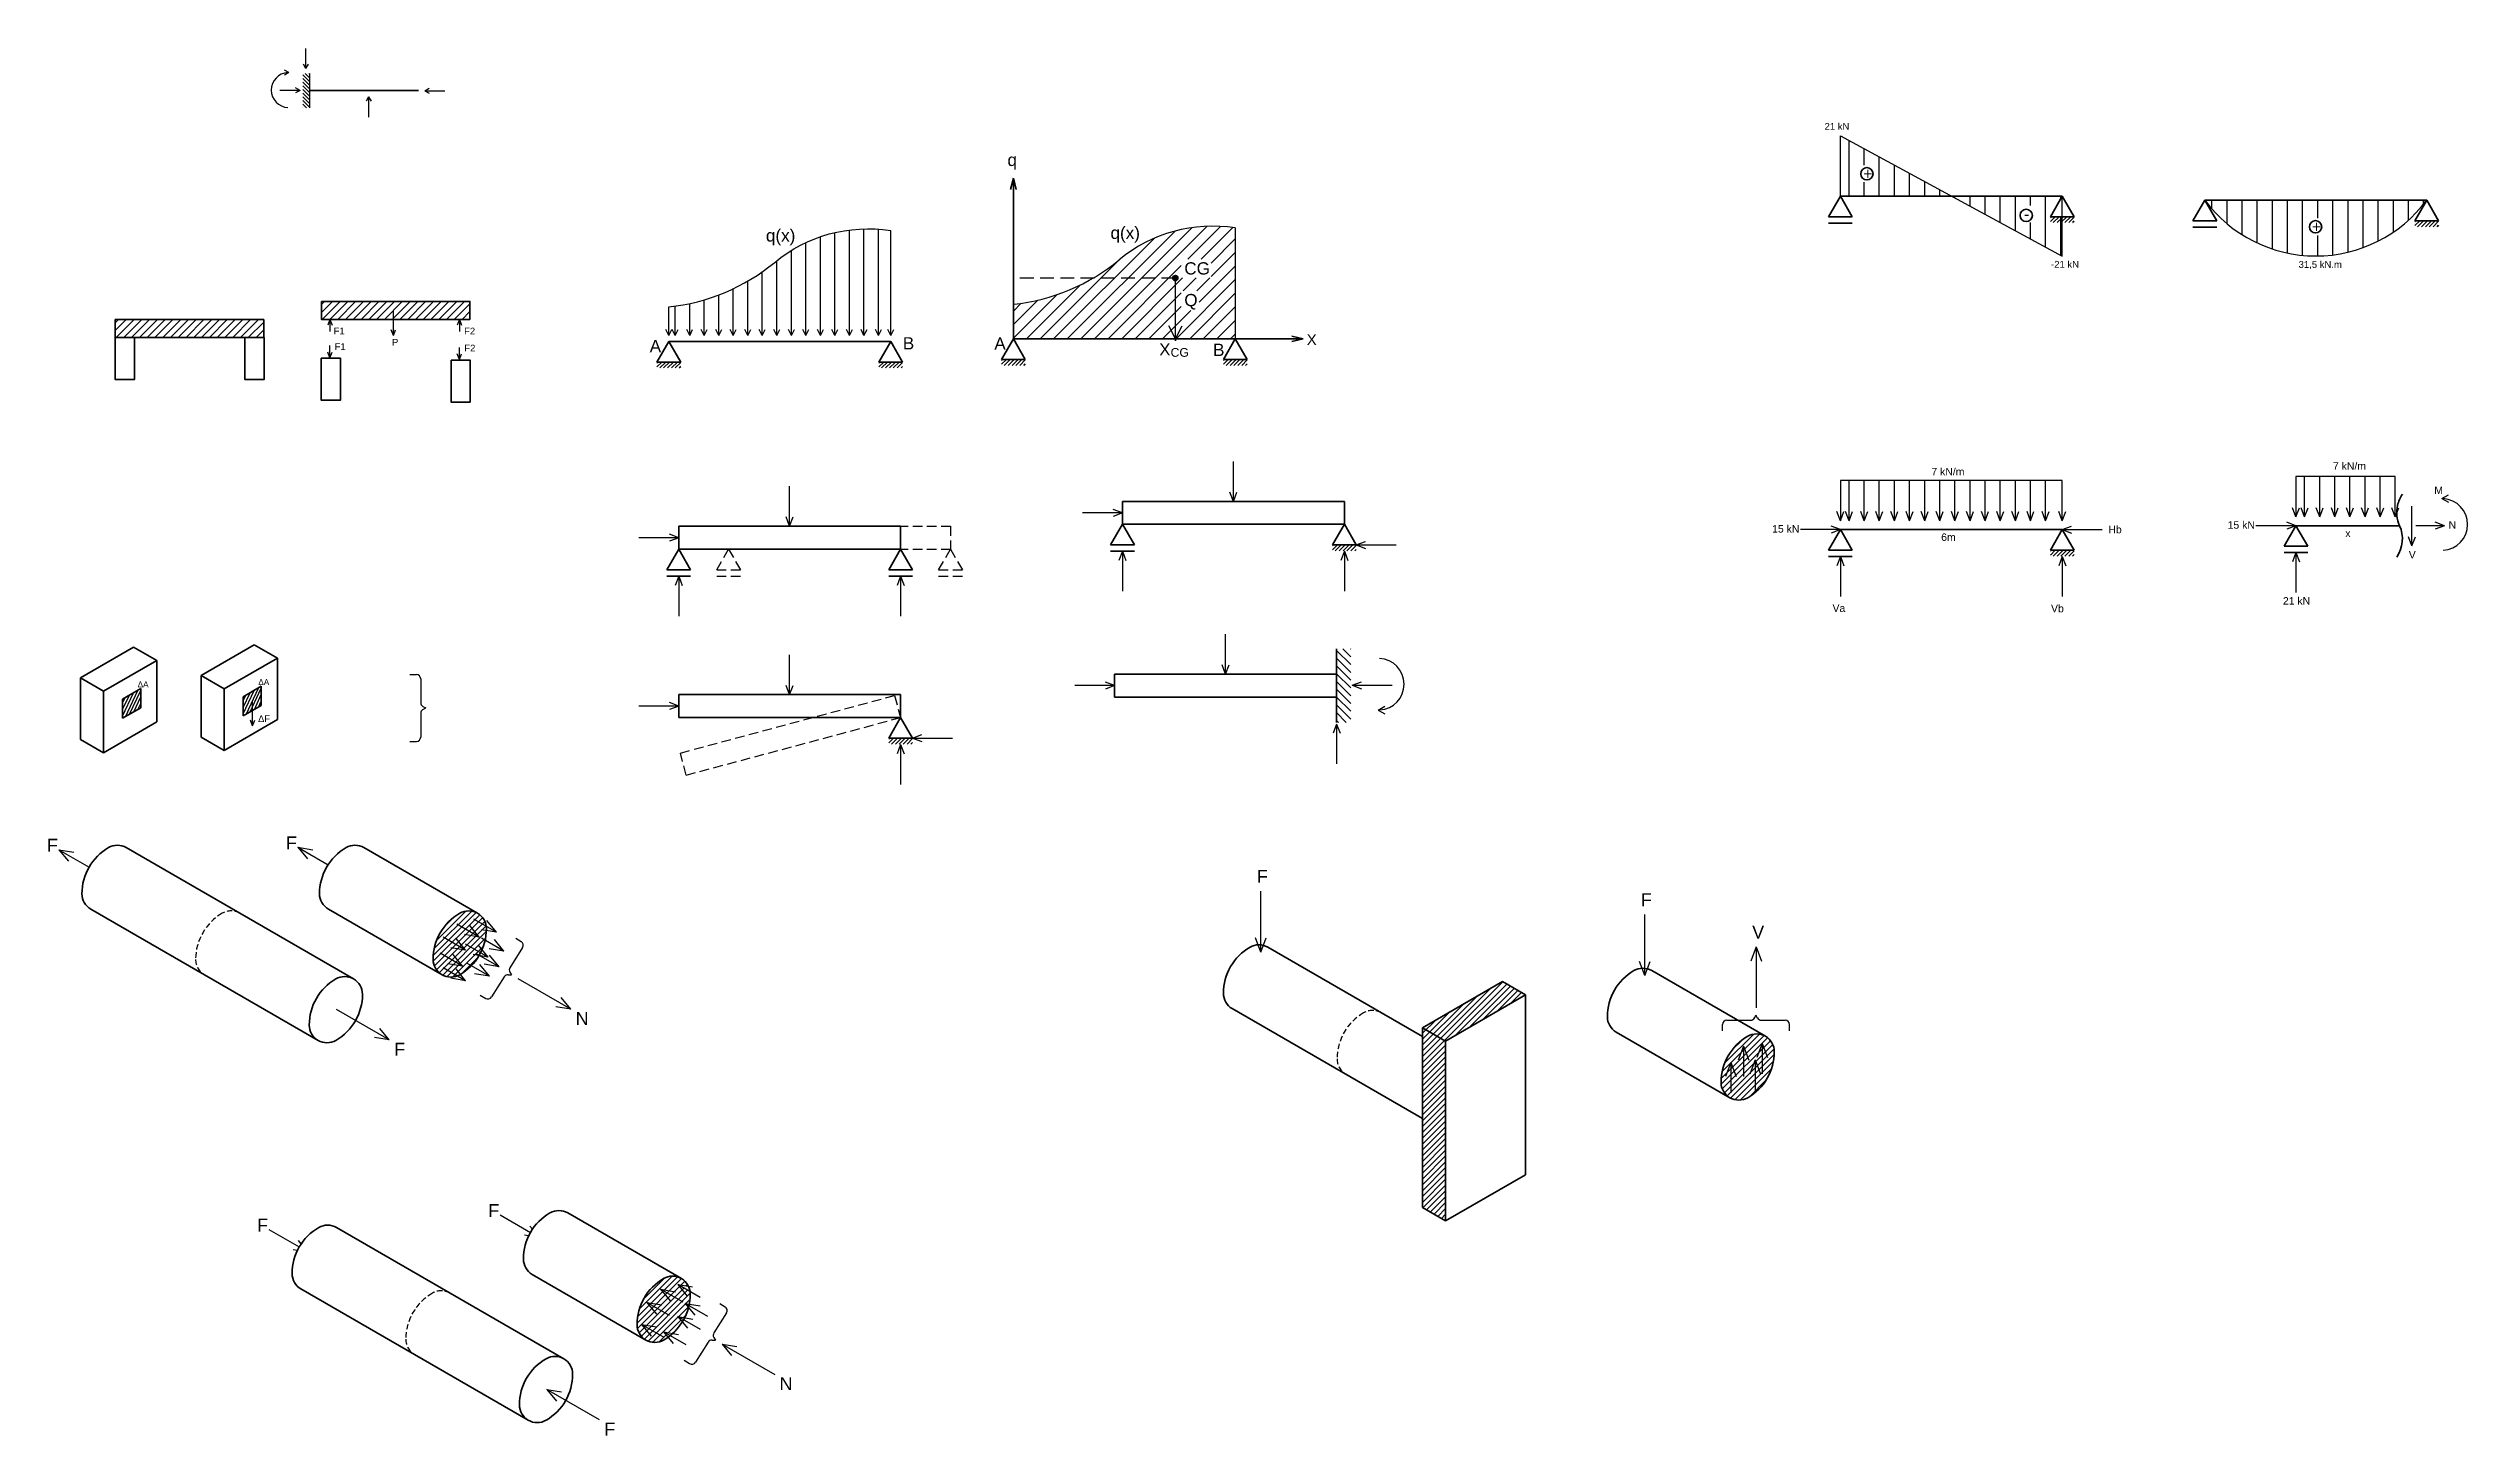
# Model space of a CAD drawing. Header units: millimetres. Extents: x 169 to 2712, y -404 to 335.
# Drawn here: x 426 to 985, y -101 to 219 of the extents above; entities that cross this region are included whole.
import ezdxf

# ---------------------------------------------------------------- set-up
doc = ezdxf.new("R2010")
doc.units = ezdxf.units.MM
doc.linetypes.add('HIDDEN2', pattern=[4.675, 3.175, -1.5])
doc.layers.add('l1', color=7, linetype='Continuous', lineweight=35)
doc.layers.add('l2', color=1, linetype='Continuous', lineweight=30)
doc.styles.get("Standard").update_dxf_attribs({"font": 'txt.shx'})

msp = doc.modelspace()

# ---------------------------------------------------------------- texts
for s, insert, char_height, width, attachment_point in [('{\\fArial|b0|i0|c0|p34;21 kN}', (836.02, 201.77), 1.5729, 6.7076, 1), ('{\\fArial|b0|i0|c0|p34;q}', (647.28, 194.66), 2.8285, 12.0619, 1), ('{\\fArial|b0|i0|c0|p34;+}', (844.94, 191.39), 2.6511, 11.3052, 1), ('{\\fArial|b0|i0|c0|p34;-}', (882.08, 182.09), 2.6511, 11.3052, 1), ('{\\fArial|b0|i0|c0|p34;q(x)}', (591.48, 177.21), 2.8285, 12.0619, 1), ('{\\fArial|b0|i0|c0|p34;q(x)}', (671.08, 177.82), 2.8285, 12.0619, 1), ('{\\fArial|b0|i0|c0|p34;+}', (948.58, 179.14), 2.6511, 11.3052, 1), ('{\\fArial|b0|i0|c0|p34;CG}', (688.13, 169.6), 2.8285, 12.0619, 1), ('{\\fArial|b0|i0|c0|p34;-21 kN}', (888.35, 169.91), 1.5729, 6.7076, 1), ('{\\fArial|b0|i0|c0|p34;31,5 kN.m}', (945.53, 169.88), 1.5729, 9.8489, 1), ('{\\fArial|b0|i0|c0|p34;Q}', (688.13, 162.28), 2.8285, 12.0619, 1), ('{\\fArial|b0|i0|c0|p34;F1}', (491.63, 154.52), 1.5551, 6.6318, 1), ('{\\fArial|b0|i0|c0|p34;F1}', (491.87, 150.9), 1.5551, 6.6318, 1), ('{\\fArial|b0|i0|c0|p34;P}', (505.11, 151.91), 1.5551, 6.6318, 1), ('{\\fArial|b0|i0|c0|p34;F2}', (521.78, 154.49), 1.5551, 6.6318, 1), ('{\\fArial|b0|i0|c0|p34;A}', (564.64, 151.64), 2.8285, 12.0619, 1), ('{\\fArial|b0|i0|c0|p34;B}', (623.11, 152.3), 2.8285, 12.0619, 1), ('{\\fArial|b0|i0|c0|p34;A}', (644.24, 152.24), 2.8285, 12.0619, 1), ('{\\fArial|b0|i0|c0|p34;X}', (716.43, 152.93), 2.4386, 10.3992, 1), ('{\\fArial|b0|i0|c0|p34;F2}', (521.82, 150.56), 1.5551, 6.6318, 1), ('{\\fArial|b0|i0|c0|p34;X}', (682.35, 150.85), 2.7715, 11.8189, 1), ('{\\fArial|b0|i0|c0|p34;CG}', (684.97, 149.78), 2.0078, 8.562, 1), ('{\\fArial|b0|i0|c0|p34;B}', (694.78, 150.79), 2.8285, 12.0619, 1), ('{\\fArial|b0|i0|c0|p34;7 kN/m}', (953.47, 123.41), 1.7267, 9.865, 1), ('{\\fArial|b0|i0|c0|p34;7 kN/m}', (860.71, 122.1), 1.7267, 9.865, 1), ('{\\fArial|b0|i0|c0|p34;M}', (976.88, 116.06), 1.7267, 7.3635, 7), ('{\\fArial|b0|i0|c0|p34;15 kN}', (823.91, 108.89), 1.7267, 7.3635, 1), ('{\\fArial|b0|i0|c0|p34;6m}', (862.97, 106.97), 1.7267, 7.3635, 1), ('{\\fArial|b0|i0|c0|p34;Hb}', (901.59, 108.73), 1.7267, 7.3635, 1), ('{\\fArial|b0|i0|c0|p34;15 kN}', (929.14, 109.79), 1.7267, 7.3635, 1), ('{\\fArial|b0|i0|c0|p34;x}', (956.32, 107.87), 1.7267, 7.3635, 1), ('{\\fArial|b0|i0|c0|p34;N}', (980.19, 109.79), 1.7267, 7.3635, 1), ('{\\fArial|b0|i0|c0|p34;V}', (970.99, 102.91), 1.7267, 7.3635, 1), ('{\\fArial|b0|i0|c0|p34;Va}', (837.87, 90.57), 1.7267, 7.3635, 1), ('{\\fArial|b0|i0|c0|p34;Vb}', (888.35, 90.49), 1.7267, 7.3635, 1), ('{\\fArial|b0|i0|c0|p34;21 kN}', (941.91, 92.25), 1.7267, 16.476, 1), ('{\\fArial|b0|i0|c0|p34;ΔA}', (446.36, 72.79), 1.3485, 5.7505, 1), ('{\\fArial|b0|i0|c0|p34;ΔA}', (474.23, 73.32), 1.3485, 5.7505, 1), ('{\\fArial|b0|i0|c0|p34;ΔF}', (474.17, 64.95), 1.5551, 6.6318, 1), ('{\\fArial|b0|i0|c0|p34;F}', (425.39, 36.43), 2.9838, 12.7239, 1), ('{\\fArial|b0|i0|c0|p34;F}', (480.6, 36.98), 2.9838, 12.7239, 1), ('{\\fArial|b0|i0|c0|p34;F}', (704.87, 29.25), 2.9838, 12.7239, 1), ('{\\fArial|b0|i0|c0|p34;F}', (793.58, 23.83), 2.9838, 12.7239, 1), ('{\\fArial|b0|i0|c0|p34;V}', (819.31, 16.37), 2.9838, 12.7239, 1), ('{\\fArial|b0|i0|c0|p34;N}', (547.52, -3.57), 2.9838, 12.7239, 1), ('{\\fArial|b0|i0|c0|p34;F}', (505.59, -10.69), 2.9838, 12.7239, 1), ('{\\fArial|b0|i0|c0|p34;F}', (527.36, -47.94), 2.9838, 12.7239, 1), ('{\\fArial|b0|i0|c0|p34;F}', (473.93, -51.31), 2.9838, 12.7239, 1), ('{\\fArial|b0|i0|c0|p34;N}', (594.62, -87.93), 2.9838, 12.7239, 1), ('{\\fArial|b0|i0|c0|p34;F}', (554.13, -98.43), 2.9838, 12.7239, 1)]:
    msp.add_mtext(s, dxfattribs=dict(insert=insert, char_height=char_height, width=width, attachment_point=attachment_point))

# ---------------------------------------------------------------- hatches: boundary and pattern name
h = msp.add_hatch()
h.set_pattern_fill('ANSI31', color=256, scale=0.1874, angle=270, style=0)
h.set_pattern_definition([(315, (391.9107, 340.825), (0.4207241, 0.4207241), [])])
h.paths.add_polyline_path([(486.06, 210.54), (486.06, 207.97), (486.06, 205.28), (484.52, 205.28), (484.52, 213.22), (486.06, 213.22)])
h = msp.add_hatch()
h.set_pattern_fill('ANSI31', color=256, scale=0.7, style=0)
h.paths.add_polyline_path([(667.06, 165.95), (685.47, 165.95, 0.414214), (686.06, 165.35), (686.06, 151.91), (648.66, 151.91), (648.66, 159.9, 0.106777)])
h.paths.add_polyline_path([(678.31, 173.72, -0.166737), (699.91, 177.52), (699.91, 151.91), (686.06, 151.91), (686.06, 165.35, 2.414214), (685.47, 165.95), (667.06, 165.95, 0.040294), (673.11, 170.18, -0.041852), (677.75, 173.4), (678.31, 173.4)])
h.paths.add_polyline_path([(687.43, 158.47), (691.6, 158.47), (691.6, 162.98), (687.43, 162.98)], flags=16)
h.paths.add_polyline_path([(687.43, 165.97), (694.32, 165.97), (694.32, 170.31), (687.43, 170.31)], flags=16)
h = msp.add_hatch(color=256)
h.paths.add_polyline_path([(685.47, 165.95, -2.414214), (686.06, 165.35), (686.06, 165.95)])
h.paths.add_polyline_path([(685.47, 165.95), (686.06, 165.95), (686.06, 165.35, -0.414214)])
h = msp.add_hatch()
h.set_pattern_fill('ANSI31', color=256, scale=0.4, style=0)
h.set_pattern_definition([(45, (47.606, 4.1989), (-0.8980256, 0.8980256), [])])
h.paths.add_polyline_path([(488.79, 160.55), (523.1, 160.55), (523.1, 156.4), (488.79, 156.4)])
h = msp.add_hatch()
h.set_pattern_fill('ANSI31', color=256, scale=0.4, style=0)
h.paths.add_polyline_path([(441.19, 156.35), (475.49, 156.35), (475.49, 152.2), (471.14, 152.2), (445.59, 152.2), (441.19, 152.2)])
h = msp.add_hatch()
h.set_pattern_fill('ANSI31', color=256, scale=0.2, angle=20, style=0)
h.paths.add_polyline_path([(442.88, 68.71), (447.02, 71.1), (447.05, 71.1), (447.05, 66.67), (442.88, 64.26)])
h = msp.add_hatch()
h.set_pattern_fill('ANSI31', color=256, scale=0.2, angle=20, style=0)
h.set_pattern_definition([(65, (27.8735, 0.536), (-0.57550544, 0.2683626), [])])
h.paths.add_polyline_path([(470.75, 69.25), (474.89, 71.64), (474.92, 71.64), (474.92, 67.21), (470.75, 64.8)])
h = msp.add_hatch()
h.set_pattern_fill('ANSI31', color=256, scale=0.3, style=0)
h.paths.add_polyline_path([(514.61, 8.58, -0.267949), (520.76, 19.23, -0.267949), (524.86, 19.23, -0.234932), (526.88, 16.19, -0.031062), (526.91, 15.68, -0.009283), (526.9, 15.23, -0.046422), (526.61, 12.97, -0.045876), (525.91, 10.82, -0.01578), (525.58, 10.12, -0.013606), (525.27, 9.53, -0.001469), (525.23, 9.47, -0.060699), (523.43, 7.1, -0.06543), (520.91, 5.12, -0.00347), (520.76, 5.03, -0.038212), (520.2, 4.76, -0.227408), (516.66, 5.03, -0.267949)])
h = msp.add_hatch()
h.set_pattern_fill('ANSI31', color=256, scale=0.3, style=0)
h.paths.add_polyline_path([(743.15, -7.2), (761.6, 3.45), (766.94, 0.36), (748.49, -10.29)])
h.paths.add_polyline_path([(743.15, -7.2), (748.49, -10.29), (748.49, -51.83), (743.15, -48.74), (743.15, -28.17), (743.15, -9.23)])
h = msp.add_hatch()
h.set_pattern_fill('ANSI31', color=256, scale=0.3, style=0)
h.set_pattern_definition([(45, (297.5059, -28.4114), (-0.6735192, 0.6735192), [])])
h.paths.add_polyline_path([(812.12, -19.83, -0.267949), (818.27, -9.18, -0.57735), (824.42, -12.73, -0.267949), (818.27, -23.38, -0.57735)])
h = msp.add_hatch()
h.set_pattern_fill('ANSI31', color=256, scale=0.3, style=0)
h.paths.add_polyline_path([(561.71, -75.79, -0.267949), (567.86, -65.14, -0.267949), (571.96, -65.14, -0.15223), (573.61, -66.93), (571.1, -66.52), (573.98, -68.18, -0.031061), (574.01, -68.69, -0.048722), (573.78, -71.07), (572.86, -70.92), (573.6, -71.82, -0.051603), (572.71, -74.19), (571.16, -73.93), (572.17, -75.16, -0.070404), (569.96, -77.81), (567.86, -77.47), (568.86, -78.69, -0.024264), (567.86, -79.34, -0.267949), (563.76, -79.34, -0.267949)])
at = {"layer": 'l1'}
h = msp.add_hatch(dxfattribs=at)
h.set_pattern_fill('ANSI31', color=256, scale=0.2, style=0)
h.set_pattern_definition([(45, (603.49394, -38.3516), (-0.4490128, 0.4490128), [])])
h.paths.add_polyline_path([(888.2, 180.13), (893.69, 180.13), (893.69, 178.75), (888.2, 178.75)])
h = msp.add_hatch(dxfattribs=at)
h.set_pattern_fill('ANSI31', color=256, scale=0.2, style=0)
h.set_pattern_definition([(45, (687.68654, -39.2871), (-0.4490128, 0.4490128), [])])
h.paths.add_polyline_path([(972.39, 179.19), (977.88, 179.19), (977.88, 177.81), (972.39, 177.81)])
h = msp.add_hatch(dxfattribs=at)
h.set_pattern_fill('ANSI31', color=256, scale=1.057, angle=45, style=0)
h.paths.add_polyline_path([(686.27, 165.95, 1), (685.86, 165.95, 1)])
h = msp.add_hatch(dxfattribs=at)
h.set_pattern_fill('ANSI31', color=256, scale=0.2, style=0)
h.set_pattern_definition([(45, (281.60866, -71.9204), (-0.4490128, 0.4490128), [])])
h.paths.add_polyline_path([(566.31, 146.56), (571.8, 146.56), (571.8, 145.18), (566.31, 145.18)])
h = msp.add_hatch(dxfattribs=at)
h.set_pattern_fill('ANSI31', color=256, scale=0.2, style=0)
h.set_pattern_definition([(45, (332.8664, -71.9204), (-0.4490128, 0.4490128), [])])
h.paths.add_polyline_path([(617.57, 146.56), (623.06, 146.56), (623.06, 145.18), (617.57, 145.18)])
h = msp.add_hatch(dxfattribs=at)
h.set_pattern_fill('ANSI31', color=256, scale=0.2, style=0)
h.set_pattern_definition([(45, (361.2089, -71.3174), (-0.4490128, 0.4490128), [])])
h.paths.add_polyline_path([(645.91, 147.16), (651.4, 147.16), (651.4, 145.78), (645.91, 145.78)])
h = msp.add_hatch(dxfattribs=at)
h.set_pattern_fill('ANSI31', color=256, scale=0.2, style=0)
h.set_pattern_definition([(45, (412.4667, -71.3174), (-0.4490128, 0.4490128), [])])
h.paths.add_polyline_path([(697.17, 147.16), (702.66, 147.16), (702.66, 145.78), (697.17, 145.78)])
h = msp.add_hatch(dxfattribs=at)
h.set_pattern_fill('ANSI31', color=256, scale=0.2, style=0)
h.set_pattern_definition([(45, (437.66004, -114.1662), (-0.4490128, 0.4490128), [])])
h.paths.add_polyline_path([(722.36, 104.31), (727.85, 104.31), (727.85, 102.93), (722.36, 102.93)])
h = msp.add_hatch(dxfattribs=at)
h.set_pattern_fill('ANSI31', color=256, scale=0.2, style=0)
h.set_pattern_definition([(45, (603.49394, -115.37226), (-0.4490128, 0.4490128), [])])
h.paths.add_polyline_path([(888.2, 103.11), (893.69, 103.11), (893.69, 101.73), (888.2, 101.73)])
h = msp.add_hatch(dxfattribs=at)
h.set_pattern_fill('ANSI31', color=256, scale=0.4, angle=90, style=0)
h.set_pattern_definition([(135, (924.2673, -209.026), (-0.8980256, -0.8980256), [])])
h.paths.add_polyline_path([(723.3, 69.07), (723.3, 74.55), (723.3, 80.29), (726.59, 80.29), (726.59, 63.33), (723.3, 63.33)])
h = msp.add_hatch(dxfattribs=at)
h.set_pattern_fill('ANSI31', color=256, scale=0.2, style=0)
h.set_pattern_definition([(45, (335.1445, -158.7906), (-0.4490128, 0.4490128), [])])
h.paths.add_polyline_path([(619.85, 59.69), (625.34, 59.69), (625.34, 58.31), (619.85, 58.31)])

# ---------------------------------------------------------------- linework, layer by layer
for p, q in [((486.06, 213.22), (486.06, 205.28)), ((890.59, 184.27), (890.59, 184.88)), ((890.59, 171.17), (890.59, 180.13)), ((974.78, 183.33), (974.78, 183.94)), ((699.91, 177.52), (699.91, 151.91)), ((883.6, 174.96), (883.6, 178.78)), ((648.66, 159.9), (648.66, 151.91)), ((509.26, 74.4), (510.73, 74.4)), ((511.73, 73.4), (511.73, 67.9)), ((511.73, 65.43), (511.73, 59.93)), ((512.26, 67.02), (512.92, 66.66)), ((512.26, 66.31), (512.92, 66.66)), ((509.26, 58.93), (510.73, 58.93)), ((535.27, 11.32), (532.36, 6.66)), ((533.72, 13.48), (534.95, 12.7)), ((494.82, 4.9), (491.56, 6.78)), ((532.34, 5.63), (532.71, 4.98)), ((525.51, 0.35), (526.75, -0.42)), ((531.05, 4.56), (528.13, -0.1)), ((531.96, 5.03), (532.71, 4.98)), ((813.44, -5.48), (818.94, -5.48)), ((819.83, -4.96), (820.18, -4.29)), ((820.53, -4.96), (820.18, -4.29)), ((821.41, -5.48), (826.92, -5.48)), ((812.44, -7.95), (812.44, -6.48)), ((827.92, -7.95), (827.92, -6.48)), ((580.81, -70.89), (582.05, -71.67)), ((582.37, -73.04), (579.45, -77.71)), ((578.14, -79.81), (575.23, -84.47)), ((579.06, -79.34), (579.81, -79.39)), ((579.44, -78.74), (579.81, -79.39)), ((572.61, -84.02), (573.85, -84.79))]:
    msp.add_line(p, q)
at = {"color": 1}
for p, q in [((841.69, 184.88), (841.69, 197.7)), ((845.19, 192.05), (845.19, 195.8)), ((848.68, 184.88), (848.68, 193.91)), ((852.17, 184.88), (852.17, 192.01)), ((855.66, 184.88), (855.66, 190.12)), ((845.19, 184.88), (845.19, 188.07)), ((859.16, 184.88), (859.16, 188.22)), ((862.65, 184.88), (862.65, 186.33)), ((866.14, 184.43), (866.14, 184.88)), ((869.63, 182.54), (869.63, 184.88)), ((873.12, 180.64), (873.12, 184.88)), ((876.62, 178.75), (876.62, 184.88)), ((880.11, 176.85), (880.11, 184.88)), ((883.6, 182.75), (883.6, 184.88)), ((887.1, 173.06), (887.1, 184.88)), ((925.51, 181.94), (925.51, 183.94)), ((929, 178.52), (929, 183.94)), ((932.5, 175.97), (932.5, 183.94)), ((935.99, 174.06), (935.99, 183.94)), ((939.48, 172.68), (939.48, 183.94)), ((942.98, 171.74), (942.98, 183.94)), ((946.47, 171.22), (946.47, 183.94)), ((949.96, 179.8), (949.96, 183.94)), ((953.45, 171.3), (953.45, 183.94)), ((956.95, 171.94), (956.95, 183.94)), ((960.44, 173), (960.44, 183.94)), ((963.93, 174.52), (963.93, 183.94)), ((967.42, 176.58), (967.42, 183.94)), ((970.92, 179.31), (970.92, 183.94)), ((974.41, 183.03), (974.41, 183.94)), ((949.96, 171.07), (949.96, 175.82))]:
    msp.add_line(p, q, dxfattribs=at)
at = {"linetype": 'HIDDEN2'}
msp.add_line((686.06, 165.95), (648.66, 165.95), dxfattribs=at)
at = {"linetype": 'HIDDEN2', "ltscale": 0.7}
for p, q in [((582.86, 108.63), (634.12, 108.63)), ((634.12, 108.63), (634.12, 103.34)), ((580.11, 98.58), (582.86, 103.34)), ((582.86, 103.34), (634.12, 103.34)), ((582.86, 103.34), (585.6, 98.58)), ((631.37, 98.58), (634.12, 103.34)), ((634.12, 103.34), (636.86, 98.58)), ((580.11, 98.58), (585.6, 98.58)), ((580.11, 97.11), (585.6, 97.11)), ((631.37, 98.58), (636.86, 98.58)), ((631.37, 97.11), (636.86, 97.11)), ((571.72, 56.25), (621.22, 69.55)), ((621.22, 69.55), (622.59, 64.44)), ((573.09, 51.14), (622.59, 64.44)), ((573.09, 51.14), (571.72, 56.25))]:
    msp.add_line(p, q, dxfattribs=at)
for centre, radius, start, end in [((694.65, 144.13), 33.81, 81.0486, 129.5951), ((643.87, 205.52), 45.87, 275.9864, 309.5951), ((510.73, 73.4), 1, 0, 90), ((512.73, 67.9), 1, 180, 241.9275), ((512.73, 65.43), 1, 118.0725, 180), ((510.73, 59.93), 1, 270, 0), ((534.42, 11.85), 1, 327.9959, 57.9959), ((533.2, 6.13), 1, 147.9959, 209.9235), ((531.9, 4.03), 1, 86.0684, 147.9959), ((527.28, 0.43), 1, 237.9959, 327.9959), ((813.44, -6.48), 1, 90, 180), ((818.94, -4.48), 1, 270, 331.9275), ((821.41, -4.48), 1, 208.0725, 270), ((826.92, -6.48), 1, 0, 90), ((581.52, -72.51), 1, 327.9959, 57.9959), ((580.3, -78.24), 1, 147.9959, 209.9235), ((578.99, -80.34), 1, 86.0684, 147.9959), ((574.38, -83.94), 1, 237.9959, 327.9959)]:
    msp.add_arc(centre, radius, start, end)
at = {"layer": 'l1'}
for p, q in [((486.06, 209.25), (511.26, 209.25)), ((648.66, 189), (648.02, 186.37)), ((648.66, 151.91), (648.66, 189)), ((648.66, 189), (649.29, 186.37)), ((836.94, 180.13), (839.68, 184.88)), ((839.68, 184.88), (890.94, 184.88)), ((839.68, 184.88), (842.43, 180.13)), ((888.2, 180.13), (890.94, 184.88)), ((890.94, 184.88), (893.69, 180.13)), ((836.94, 180.13), (842.43, 180.13)), ((888.2, 180.13), (893.69, 180.13)), ((921.13, 179.19), (923.88, 183.94)), ((921.13, 179.19), (926.62, 179.19)), ((923.88, 183.94), (975.13, 183.94)), ((923.88, 183.94), (926.62, 179.19)), ((972.39, 179.19), (975.13, 183.94)), ((972.39, 179.19), (977.88, 179.19)), ((975.13, 183.94), (977.88, 179.19)), ((836.94, 178.65), (842.43, 178.65)), ((921.13, 177.72), (926.62, 177.72)), ((566.31, 146.56), (569.06, 151.31)), ((569.06, 151.31), (620.31, 151.31)), ((569.06, 151.31), (571.8, 146.56)), ((617.57, 146.56), (620.31, 151.31)), ((620.31, 151.31), (623.06, 146.56)), ((645.91, 147.16), (648.66, 151.91)), ((648.66, 151.91), (715.6, 151.91)), ((648.66, 151.91), (651.4, 147.16)), ((686.06, 152.44), (686.06, 151.47)), ((697.17, 147.16), (699.91, 151.91)), ((699.91, 151.91), (702.66, 147.16)), ((715.6, 151.91), (712.96, 152.55)), ((715.6, 151.91), (712.96, 151.28)), ((566.31, 146.56), (571.8, 146.56)), ((617.57, 146.56), (623.06, 146.56)), ((645.91, 147.16), (651.4, 147.16)), ((697.17, 147.16), (702.66, 147.16)), ((673.85, 109.07), (673.85, 114.36)), ((673.85, 114.36), (725.11, 114.36)), ((725.11, 114.36), (725.11, 109.07)), ((571.33, 103.34), (571.33, 108.63)), ((571.33, 108.63), (622.59, 108.63)), ((622.59, 108.63), (622.59, 103.34)), ((671.11, 104.31), (673.85, 109.07)), ((673.85, 109.07), (725.11, 109.07)), ((673.85, 109.07), (676.59, 104.31)), ((722.36, 104.31), (725.11, 109.07)), ((725.11, 109.07), (727.85, 104.31)), ((836.94, 103.11), (839.68, 107.86)), ((839.68, 107.86), (890.94, 107.86)), ((839.68, 107.86), (842.43, 103.11)), ((888.2, 103.11), (890.94, 107.86)), ((890.94, 107.86), (893.69, 103.11)), ((942.17, 104.01), (944.91, 108.76)), ((944.91, 108.76), (947.66, 104.01)), ((944.91, 108.76), (968.86, 108.76)), ((568.59, 98.58), (571.33, 103.34)), ((571.33, 103.34), (622.59, 103.34)), ((571.33, 103.34), (574.08, 98.58)), ((619.85, 98.58), (622.59, 103.34)), ((622.59, 103.34), (625.34, 98.58)), ((671.11, 104.31), (676.59, 104.31)), ((671.11, 102.84), (676.59, 102.84)), ((722.36, 104.31), (727.85, 104.31)), ((836.94, 103.11), (842.43, 103.11)), ((836.94, 101.63), (842.43, 101.63)), ((888.2, 103.11), (893.69, 103.11)), ((942.17, 104.01), (947.66, 104.01)), ((942.17, 102.54), (947.66, 102.54)), ((568.59, 98.58), (574.08, 98.58)), ((568.59, 97.11), (574.08, 97.11)), ((619.85, 98.58), (625.34, 98.58)), ((619.85, 97.11), (625.34, 97.11)), ((433.13, 73.6), (445.43, 80.71)), ((445.43, 80.71), (450.77, 77.62)), ((461, 74.14), (473.3, 81.24)), ((473.3, 81.24), (478.64, 78.16)), ((723.3, 63.33), (723.3, 80.29)), ((433.13, 59.4), (433.13, 73.6)), ((433.13, 73.6), (438.47, 70.52)), ((438.47, 70.52), (450.77, 77.62)), ((450.77, 63.42), (450.77, 77.62)), ((461, 59.94), (461, 74.14)), ((461, 74.14), (466.34, 71.06)), ((466.34, 71.06), (478.64, 78.16)), ((478.64, 63.96), (478.64, 78.16)), ((672.04, 69.17), (672.04, 74.46)), ((672.04, 74.46), (723.3, 74.46)), ((723.3, 74.46), (723.3, 69.17)), ((438.47, 56.32), (438.47, 70.52)), ((442.88, 68.71), (447.05, 71.12)), ((442.88, 64.26), (442.88, 68.71)), ((447.05, 66.67), (447.05, 71.12)), ((466.34, 56.85), (466.34, 71.06)), ((470.75, 69.25), (474.92, 71.66)), ((470.75, 64.8), (470.75, 69.25)), ((470.75, 64.8), (474.92, 67.21)), ((474.92, 67.21), (474.92, 71.66)), ((571.33, 64.44), (571.33, 69.73)), ((571.33, 69.73), (622.59, 69.73)), ((622.59, 69.73), (622.59, 64.44)), ((672.04, 69.17), (723.3, 69.17)), ((438.47, 56.32), (450.77, 63.42)), ((442.88, 64.26), (447.05, 66.67)), ((466.34, 56.85), (478.64, 63.96)), ((571.33, 64.44), (622.59, 64.44)), ((619.85, 59.69), (622.59, 64.44)), ((622.59, 64.44), (625.34, 59.69)), ((438.47, 56.32), (433.13, 59.4)), ((466.34, 56.85), (461, 59.94)), ((619.85, 59.69), (625.34, 59.69)), ((443.73, 34.39), (496.24, 4.07)), ((498.61, 34.39), (524.86, 19.23)), ((488.04, -10.13), (435.53, 20.19)), ((516.66, 5.03), (490.41, 20.19)), ((707.41, 11.4), (743.15, -9.23)), ((796.11, 5.98), (822.37, -9.18)), ((743.15, -7.2), (761.6, 3.45)), ((748.49, -10.29), (766.94, 0.36)), ((761.6, 3.45), (766.94, 0.36)), ((766.94, -41.18), (766.94, 0.36)), ((743.15, -28.17), (699.21, -2.8)), ((743.15, -48.74), (743.15, -7.2)), ((743.15, -7.2), (748.49, -10.29)), ((748.49, -51.83), (748.49, -10.29)), ((814.17, -23.38), (787.91, -8.22)), ((748.49, -51.83), (766.94, -41.18)), ((545.71, -49.98), (571.96, -65.14)), ((748.49, -51.83), (743.15, -48.74)), ((492.28, -53.35), (544.79, -83.67)), ((563.76, -79.34), (537.51, -64.18)), ((536.59, -97.87), (484.08, -67.55))]:
    msp.add_line(p, q, dxfattribs=at)
for points in [[(488.79, 160.55), (523.1, 160.55), (523.1, 156.4), (488.79, 156.4)], [(441.18, 152.2), (445.59, 152.2), (445.59, 142.49), (441.18, 142.49)], [(441.19, 156.35), (475.49, 156.35), (475.49, 152.2), (441.19, 152.2)], [(471.14, 152.2), (475.54, 152.2), (475.54, 142.49), (471.14, 142.49)], [(488.78, 147.43), (493.19, 147.43), (493.19, 137.73), (488.78, 137.73)], [(518.74, 147.02), (523.15, 147.02), (523.15, 137.31), (518.74, 137.31)]]:
    msp.add_lwpolyline(points, close=True, dxfattribs=at)
msp.add_lwpolyline([(968.21, 101.52, 0.262917), (968.86, 108.76, -0.162536), (968.39, 113.43, -0.096268), (969.52, 116.01)], format="xyb", dxfattribs=at)
for centre, radius in [((845.82, 190.04), 1.42), ((882.61, 180.43), 1.42), ((949.46, 177.79), 1.42), ((686.06, 165.95), 0.595)]:
    msp.add_circle(centre, radius, dxfattribs=at)
for centre, radius, start, end in [((445.78, 23.74), 12.3, 120, 180), ((441.68, 30.84), 4.1, 60, 120), ((500.66, 23.74), 12.3, 120, 180), ((496.56, 30.84), 4.1, 60, 120), ((437.58, 23.74), 4.1, 180, 240), ((492.46, 23.74), 4.1, 180, 240), ((522.81, 15.68), 4.1, 360, 360), ((522.81, 15.68), 4.1, 360, 120), ((514.61, 15.68), 12.3, 300, 360), ((709.46, 0.75), 12.3, 120, 180), ((705.36, 7.85), 4.1, 60, 120), ((518.71, 8.58), 4.1, 180, 300), ((798.16, -4.67), 12.3, 120, 180), ((794.06, 2.43), 4.1, 60, 120), ((498.29, -6.58), 12.3, 120, 180), ((494.19, 0.52), 4.1, 360, 360), ((494.19, 0.52), 4.1, 360, 120), ((485.99, 0.52), 12.3, 300, 360), ((701.26, 0.75), 4.1, 180, 240), ((789.96, -4.67), 4.1, 180, 240), ((490.09, -6.58), 4.1, 180, 300), ((820.32, -12.73), 4.1, 360, 120), ((812.12, -12.73), 12.3, 300, 360), ((816.22, -19.83), 4.1, 180, 300), ((547.75, -60.63), 12.3, 120, 180), ((543.66, -53.53), 4.1, 60, 120), ((494.33, -64), 12.3, 120, 180), ((490.23, -56.9), 4.1, 60, 120), ((539.56, -60.63), 4.1, 180, 240), ((486.13, -64), 4.1, 180, 240), ((569.91, -68.69), 4.1, 360, 360), ((569.91, -68.69), 4.1, 360, 120), ((561.71, -68.69), 12.3, 300, 360), ((565.81, -75.79), 4.1, 180, 300), ((546.84, -94.32), 12.3, 120, 180), ((542.74, -87.22), 4.1, 360, 360), ((542.74, -87.22), 4.1, 360, 120), ((534.54, -87.22), 12.3, 300, 360), ((538.64, -94.32), 4.1, 180, 300)]:
    msp.add_arc(centre, radius, start, end, dxfattribs=at)
at = {"layer": 'l1', "linetype": 'HIDDEN2', "lineweight": 25, "ltscale": 0.4}
for centre, radius, start, end in [((472.04, 8.58), 12.3, 120, 180), ((467.94, 15.68), 4.1, 60, 120), ((463.84, 8.58), 4.1, 180, 240), ((735.71, -14.41), 12.3, 120, 180), ((731.61, -7.31), 4.1, 60, 120), ((727.51, -14.41), 4.1, 180, 240), ((520.58, -79.16), 12.3, 120, 180), ((516.48, -72.06), 4.1, 60, 120), ((512.38, -79.16), 4.1, 180, 240)]:
    msp.add_arc(centre, radius, start, end, dxfattribs=at)
at = {"layer": 'l1', "ltscale": 0.4}
for centre in [(526.91, 8.58), (824.42, -19.83), (574.01, -75.79)]:
    msp.add_arc(centre, 12.3, 120, 180, dxfattribs=at)
at = {"layer": 'l2'}
for p, q in [((485.21, 214.34), (485.21, 219)), ((481.27, 213.43), (480.24, 214.01)), ((481.27, 213.43), (480.24, 212.85)), ((485.21, 214.34), (484.63, 215.37)), ((485.21, 214.34), (485.79, 215.37)), ((483.87, 209.3), (479.21, 209.3)), ((483.87, 209.3), (482.84, 209.88)), ((483.87, 209.3), (482.84, 208.73)), ((499.68, 207.81), (499.11, 206.78)), ((499.68, 207.81), (499.68, 203.15)), ((499.68, 207.81), (500.26, 206.78)), ((512.66, 209.23), (513.69, 209.81)), ((512.66, 209.23), (517.33, 209.23)), ((512.66, 209.23), (513.69, 208.65)), ((600.72, 152.7), (600.72, 174.12)), ((604.08, 152.7), (604.08, 175.49)), ((607.43, 152.7), (607.43, 176.43)), ((610.79, 152.7), (610.79, 177.01)), ((614.14, 152.7), (614.14, 177.26)), ((617.5, 152.7), (617.5, 177.19)), ((620.31, 152.7), (620.31, 176.92)), ((594.01, 152.7), (594.01, 169.94)), ((597.36, 152.7), (597.36, 172.3)), ((580.58, 152.7), (580.58, 162.1)), ((583.94, 152.7), (583.94, 163.54)), ((587.3, 152.7), (587.3, 165.3)), ((590.65, 152.7), (590.65, 167.44)), ((686.06, 151.91), (686.06, 165.95)), ((505.42, 152.66), (505.42, 158.45)), ((570.52, 152.7), (570.52, 159.53)), ((573.87, 152.7), (573.87, 160.09)), ((577.23, 152.7), (577.23, 160.95)), ((490.77, 156.4), (490.26, 155.05)), ((490.77, 156.4), (490.77, 153.58)), ((490.77, 156.4), (491.28, 155.05)), ((505.42, 152.66), (504.91, 154)), ((505.42, 152.66), (505.93, 154)), ((520.67, 156.4), (520.16, 155.05)), ((520.67, 156.4), (520.67, 153.58)), ((520.67, 156.4), (521.18, 155.05)), ((569.06, 152.7), (568.36, 154.04)), ((569.06, 152.7), (569.75, 154.04)), ((570.52, 152.7), (569.82, 154.04)), ((570.52, 152.7), (571.21, 154.04)), ((573.87, 152.7), (573.18, 154.04)), ((573.87, 152.7), (574.56, 154.04)), ((577.23, 152.7), (576.54, 154.04)), ((577.23, 152.7), (577.92, 154.04)), ((580.58, 152.7), (579.89, 154.04)), ((580.58, 152.7), (581.28, 154.04)), ((583.94, 152.7), (583.25, 154.04)), ((583.94, 152.7), (584.63, 154.04)), ((587.3, 152.7), (586.6, 154.04)), ((587.3, 152.7), (587.99, 154.04)), ((590.65, 152.7), (589.96, 154.04)), ((590.65, 152.7), (591.34, 154.04)), ((594.01, 152.7), (593.32, 154.04)), ((594.01, 152.7), (594.7, 154.04)), ((597.36, 152.7), (596.67, 154.04)), ((597.36, 152.7), (598.06, 154.04)), ((600.72, 152.7), (600.03, 154.04)), ((600.72, 152.7), (601.41, 154.04)), ((604.08, 152.7), (603.38, 154.04)), ((604.08, 152.7), (604.77, 154.04)), ((607.43, 152.7), (606.74, 154.04)), ((607.43, 152.7), (608.12, 154.04)), ((610.79, 152.7), (610.09, 154.04)), ((610.79, 152.7), (611.48, 154.04)), ((614.14, 152.7), (613.45, 154.04)), ((614.14, 152.7), (614.84, 154.04)), ((617.5, 152.7), (616.81, 154.04)), ((617.5, 152.7), (618.19, 154.04)), ((620.31, 152.7), (619.62, 154.04)), ((620.31, 152.7), (621.01, 154.04)), ((686.06, 151.91), (684.52, 154.9)), ((686.06, 151.91), (687.61, 154.9)), ((490.77, 147.52), (490.26, 148.87)), ((490.77, 147.52), (490.77, 150.34)), ((490.77, 147.52), (491.28, 148.87)), ((520.67, 147.11), (520.16, 148.45)), ((520.67, 147.11), (520.67, 149.92)), ((520.67, 147.11), (521.18, 148.45)), ((699.48, 114.36), (699.48, 123.58)), ((596.96, 108.63), (596.96, 117.85)), ((890.94, 119.21), (839.68, 119.21)), ((839.68, 119.21), (839.68, 109.87)), ((841.69, 109.87), (841.69, 119.21)), ((845.19, 109.87), (845.19, 119.21)), ((848.68, 109.87), (848.68, 119.21)), ((852.17, 109.87), (852.17, 119.21)), ((855.66, 109.87), (855.66, 119.21)), ((859.16, 109.87), (859.16, 119.21)), ((862.65, 109.87), (862.65, 119.21)), ((866.14, 109.87), (866.14, 119.21)), ((869.63, 109.87), (869.63, 119.21)), ((873.12, 109.87), (873.12, 119.21)), ((876.62, 109.87), (876.62, 119.21)), ((880.11, 109.87), (880.11, 119.21)), ((883.6, 109.87), (883.6, 119.21)), ((887.1, 109.87), (887.1, 119.21)), ((890.94, 109.87), (890.94, 119.21)), ((944.91, 120.11), (944.91, 110.77)), ((967.88, 120.11), (944.91, 120.11)), ((946.92, 110.77), (946.92, 120.11)), ((950.41, 110.77), (950.41, 120.11)), ((953.91, 110.77), (953.91, 120.11)), ((957.4, 110.77), (957.4, 120.11)), ((960.89, 110.77), (960.89, 120.11)), ((964.38, 110.77), (964.38, 120.11)), ((967.88, 110.77), (967.88, 120.11)), ((673.85, 111.71), (671.71, 112.52)), ((699.48, 114.36), (698.67, 116.49)), ((699.48, 114.36), (700.29, 116.49)), ((839.68, 109.87), (838.88, 112.01)), ((839.68, 109.87), (840.49, 112.01)), ((841.69, 109.87), (840.89, 112.01)), ((841.69, 109.87), (842.5, 112.01)), ((845.19, 109.87), (844.38, 112.01)), ((845.19, 109.87), (845.99, 112.01)), ((848.68, 109.87), (847.87, 112.01)), ((848.68, 109.87), (849.48, 112.01)), ((852.17, 109.87), (851.36, 112.01)), ((852.17, 109.87), (852.98, 112.01)), ((855.66, 109.87), (854.86, 112.01)), ((855.66, 109.87), (856.47, 112.01)), ((859.16, 109.87), (858.35, 112.01)), ((859.16, 109.87), (859.96, 112.01)), ((862.65, 109.87), (861.84, 112.01)), ((862.65, 109.87), (863.45, 112.01)), ((866.14, 109.87), (865.33, 112.01)), ((866.14, 109.87), (866.95, 112.01)), ((869.63, 109.87), (868.83, 112.01)), ((869.63, 109.87), (870.44, 112.01)), ((873.12, 109.87), (872.32, 112.01)), ((873.12, 109.87), (873.93, 112.01)), ((876.62, 109.87), (875.81, 112.01)), ((876.62, 109.87), (877.42, 112.01)), ((880.11, 109.87), (879.3, 112.01)), ((880.11, 109.87), (880.92, 112.01)), ((883.6, 109.87), (882.8, 112.01)), ((883.6, 109.87), (884.41, 112.01)), ((887.1, 109.87), (886.29, 112.01)), ((887.1, 109.87), (887.9, 112.01)), ((890.94, 109.87), (890.13, 112.01)), ((890.94, 109.87), (891.75, 112.01)), ((944.91, 110.77), (944.11, 112.91)), ((944.91, 110.77), (945.72, 112.91)), ((946.92, 110.77), (946.11, 112.91)), ((946.92, 110.77), (947.73, 112.91)), ((950.41, 110.77), (949.61, 112.91)), ((950.41, 110.77), (951.22, 112.91)), ((953.91, 110.77), (953.1, 112.91)), ((953.91, 110.77), (954.71, 112.91)), ((957.4, 110.77), (956.59, 112.91)), ((957.4, 110.77), (958.21, 112.91)), ((960.89, 110.77), (960.08, 112.91)), ((960.89, 110.77), (961.7, 112.91)), ((964.38, 110.77), (963.58, 112.91)), ((964.38, 110.77), (965.19, 112.91)), ((967.88, 110.77), (967.07, 112.91)), ((967.88, 110.77), (968.68, 112.91)), ((971.73, 104.07), (971.73, 113.29)), ((978.61, 115.01), (980.13, 115.87)), ((978.61, 115.01), (980.13, 114.16)), ((571.33, 105.98), (569.2, 106.79)), ((596.96, 108.63), (596.16, 110.77)), ((596.96, 108.63), (597.77, 110.77)), ((673.85, 111.71), (664.63, 111.71)), ((673.85, 111.71), (671.71, 110.9)), ((839.68, 107.86), (830.46, 107.86)), ((839.68, 107.86), (837.55, 108.67)), ((839.68, 107.86), (837.55, 107.05)), ((890.94, 107.86), (893.08, 108.67)), ((890.94, 107.86), (893.08, 107.05)), ((890.94, 107.86), (900.16, 107.86)), ((944.91, 108.76), (935.69, 108.76)), ((944.91, 108.76), (942.78, 109.57)), ((944.91, 108.76), (942.78, 107.96)), ((971.73, 104.07), (970.92, 106.21)), ((971.73, 104.07), (972.54, 106.21)), ((979.22, 108.76), (972.6, 108.76)), ((979.22, 108.76), (977.09, 109.57)), ((979.22, 108.76), (977.09, 107.96)), ((571.33, 105.98), (562.12, 105.98)), ((571.33, 105.98), (569.2, 105.18)), ((673.85, 102.84), (673.04, 100.7)), ((673.85, 102.84), (673.85, 93.62)), ((673.85, 102.84), (674.66, 100.7)), ((725.11, 102.84), (724.3, 100.7)), ((725.11, 102.84), (725.11, 93.62)), ((725.11, 102.84), (725.91, 100.7)), ((727.85, 104.31), (729.99, 105.12)), ((727.85, 104.31), (729.99, 103.51)), ((727.85, 104.31), (737.07, 104.31)), ((839.68, 101.63), (838.88, 99.5)), ((839.68, 101.63), (839.68, 92.41)), ((839.68, 101.63), (840.49, 99.5)), ((890.94, 101.63), (890.13, 99.5)), ((890.94, 101.63), (890.94, 92.41)), ((890.94, 101.63), (891.75, 99.5)), ((944.91, 102.54), (944.11, 100.4)), ((944.91, 102.54), (944.91, 93.32)), ((944.91, 102.54), (945.72, 100.4)), ((571.33, 97.11), (570.53, 94.97)), ((571.33, 97.11), (571.33, 87.89)), ((571.33, 97.11), (572.14, 94.97)), ((622.59, 97.11), (621.78, 94.97)), ((622.59, 97.11), (622.59, 87.89)), ((622.59, 97.11), (623.4, 94.97)), ((596.96, 69.73), (596.96, 78.95)), ((697.67, 74.46), (697.67, 83.67)), ((697.67, 74.46), (696.86, 76.59)), ((697.67, 74.46), (698.48, 76.59)), ((726.94, 71.92), (729.07, 72.72)), ((472.92, 62.49), (472.92, 68.28)), ((571.33, 67.09), (562.12, 67.09)), ((571.33, 67.09), (569.2, 67.89)), ((571.33, 67.09), (569.2, 66.28)), ((596.96, 69.73), (596.16, 71.87)), ((596.96, 69.73), (597.77, 71.87)), ((672.04, 71.81), (662.82, 71.81)), ((672.04, 71.81), (669.9, 72.62)), ((672.04, 71.81), (669.9, 71)), ((726.94, 71.92), (736.15, 71.92)), ((726.94, 71.92), (729.07, 71.11)), ((472.92, 62.49), (472.41, 63.83)), ((472.92, 62.49), (473.43, 63.83)), ((723.3, 62.94), (722.49, 60.8)), ((723.3, 62.94), (723.3, 53.72)), ((723.3, 62.94), (724.11, 60.8)), ((732.94, 66.18), (734.46, 67.03)), ((732.94, 66.18), (734.46, 65.33)), ((622.59, 58.21), (621.78, 56.08)), ((622.59, 58.21), (622.59, 49)), ((622.59, 58.21), (623.4, 56.08)), ((625.34, 59.69), (627.47, 60.5)), ((625.34, 59.69), (634.56, 59.69)), ((625.34, 59.69), (627.47, 58.88)), ((428.14, 33.92), (431.58, 33.36)), ((428.14, 33.92), (430.35, 31.23)), ((428.14, 33.92), (435.13, 29.89)), ((483.35, 34.48), (486.79, 33.91)), ((483.35, 34.48), (485.56, 31.78)), ((483.35, 34.48), (490.34, 30.44)), ((705.79, 10.28), (705.79, 24.34)), ((529.21, 14.85), (524, 17.85)), ((529.21, 14.85), (527, 17.54)), ((794.5, 4.86), (794.5, 18.92)), ((522.1, 10.72), (516.9, 13.72)), ((522.1, 10.72), (518.67, 11.28)), ((522.1, 10.72), (519.9, 13.41)), ((525.27, 13.74), (520.07, 16.74)), ((525.27, 13.74), (521.84, 14.3)), ((527.3, 9.13), (522.1, 12.13)), ((525.27, 13.74), (523.07, 16.43)), ((527.3, 9.13), (525.09, 11.83)), ((529.21, 14.85), (525.77, 15.41)), ((530.97, 10.45), (525.77, 13.45)), ((530.97, 10.45), (528.76, 13.14)), ((705.79, 10.28), (704.56, 13.54)), ((705.79, 10.28), (707.02, 13.54)), ((820.23, 11.46), (819, 8.2)), ((820.23, 11.46), (820.23, -2.59)), ((820.23, 11.46), (821.46, 8.2)), ((521.42, 7.03), (516.22, 10.03)), ((522.1, 3.66), (516.9, 6.66)), ((521.42, 7.03), (517.99, 7.59)), ((521.42, 7.03), (519.22, 9.72)), ((522.1, 3.66), (519.9, 6.36)), ((527.62, 4.68), (522.42, 7.69)), ((527.3, 9.13), (523.86, 9.69)), ((529.85, 6.89), (524.64, 9.89)), ((527.62, 4.68), (525.41, 7.38)), ((529.85, 6.89), (526.41, 7.45)), ((530.97, 10.45), (527.53, 11.01)), ((529.85, 6.89), (527.64, 9.58)), ((794.5, 4.86), (793.27, 8.12)), ((794.5, 4.86), (795.73, 8.12)), ((522.1, 3.66), (518.67, 4.22)), ((527.62, 4.68), (524.18, 5.25)), ((546.42, -2.92), (534.25, 4.11)), ((504.49, -10.04), (492.32, -3.02)), ((546.42, -2.92), (542.98, -2.35)), ((546.42, -2.92), (544.21, -0.22)), ((504.49, -10.04), (501.05, -9.48)), ((504.49, -10.04), (502.28, -7.35)), ((821.62, -10.82), (820.39, -14.08)), ((821.62, -10.82), (821.62, -17.85)), ((821.62, -10.82), (822.85, -14.08)), ((814.39, -15.2), (813.16, -18.46)), ((814.39, -15.2), (814.39, -22.23)), ((814.39, -15.2), (815.62, -18.46)), ((817.33, -11.44), (816.1, -14.7)), ((817.33, -11.44), (817.33, -18.47)), ((817.33, -11.44), (818.57, -14.7)), ((820.01, -14.66), (818.78, -17.92)), ((820.01, -14.66), (820.01, -21.69)), ((820.01, -14.66), (821.25, -17.92)), ((476.69, -53.82), (483.67, -57.85)), ((530.11, -50.44), (537.1, -54.48)), ((536.67, -55.3), (535.7, -55.14)), ((537.55, -53.77), (536.93, -53.01)), ((483.24, -58.68), (482.27, -58.52)), ((484.12, -57.14), (483.5, -56.39)), ((576.3, -69.52), (571.1, -66.52)), ((571.1, -66.52), (574.54, -67.08)), ((571.1, -66.52), (573.31, -69.21)), ((569.2, -73.65), (564, -70.65)), ((564, -70.65), (567.44, -71.21)), ((564, -70.65), (566.21, -73.34)), ((572.37, -70.63), (567.17, -67.63)), ((567.17, -67.63), (570.61, -68.19)), ((567.17, -67.63), (569.38, -70.32)), ((578.07, -73.92), (572.86, -70.92)), ((572.86, -70.92), (576.3, -71.48)), ((572.86, -70.92), (575.07, -73.61)), ((567.98, -78.72), (562.78, -75.72)), ((562.78, -75.72), (566.22, -76.28)), ((562.78, -75.72), (564.99, -78.42)), ((573.06, -80.47), (567.86, -77.47)), ((567.86, -77.47), (571.3, -78.03)), ((567.86, -77.47), (570.07, -80.16)), ((576.36, -76.94), (571.16, -73.93)), ((571.16, -73.93), (574.6, -74.5)), ((571.16, -73.93), (573.36, -76.63)), ((581.34, -80.26), (593.52, -87.28)), ((581.34, -80.26), (584.78, -80.82)), ((581.34, -80.26), (583.55, -82.95)), ((553.03, -97.79), (540.86, -90.76)), ((540.86, -90.76), (544.3, -91.32)), ((540.86, -90.76), (543.07, -93.45))]:
    msp.add_line(p, q, dxfattribs=at)
at = {"layer": 'l2', "color": 1}
msp.add_line((839.68, 198.79), (890.94, 170.98), dxfattribs=at)
at = {"layer": 'l2'}
for points in [[(839.68, 184.88), (839.68, 198.79)], [(890.94, 170.98), (890.94, 184.88)]]:
    msp.add_lwpolyline(points, dxfattribs=at)
for points in [[(923.88, 183.94, 0.50295), (975.13, 183.94, -14.568206)], [(569.06, 152.7), (569.06, 159.3, 0.147706), (593.51, 169.58, -0.21505), (620.31, 176.92)]]:
    msp.add_lwpolyline(points, format="xyb", dxfattribs=at)
for centre, radius, start, end in [((481.27, 209.38), 4.05, 93.2942, 267.1383), ((978.61, 109.04), 5.97, 272.8617, 86.7058), ((732.94, 72.15), 5.97, 273.2942, 87.1383)]:
    msp.add_arc(centre, radius, start, end, dxfattribs=at)

msp.set_redraw_order([(e.dxf.handle, doc.entitydb.next_handle()) for e in msp.query("TEXT MTEXT ATTDEF DIMENSION ARC_DIMENSION")])  # texts and dimensions are drawn at this point

doc.saveas('drawing.dxf')
